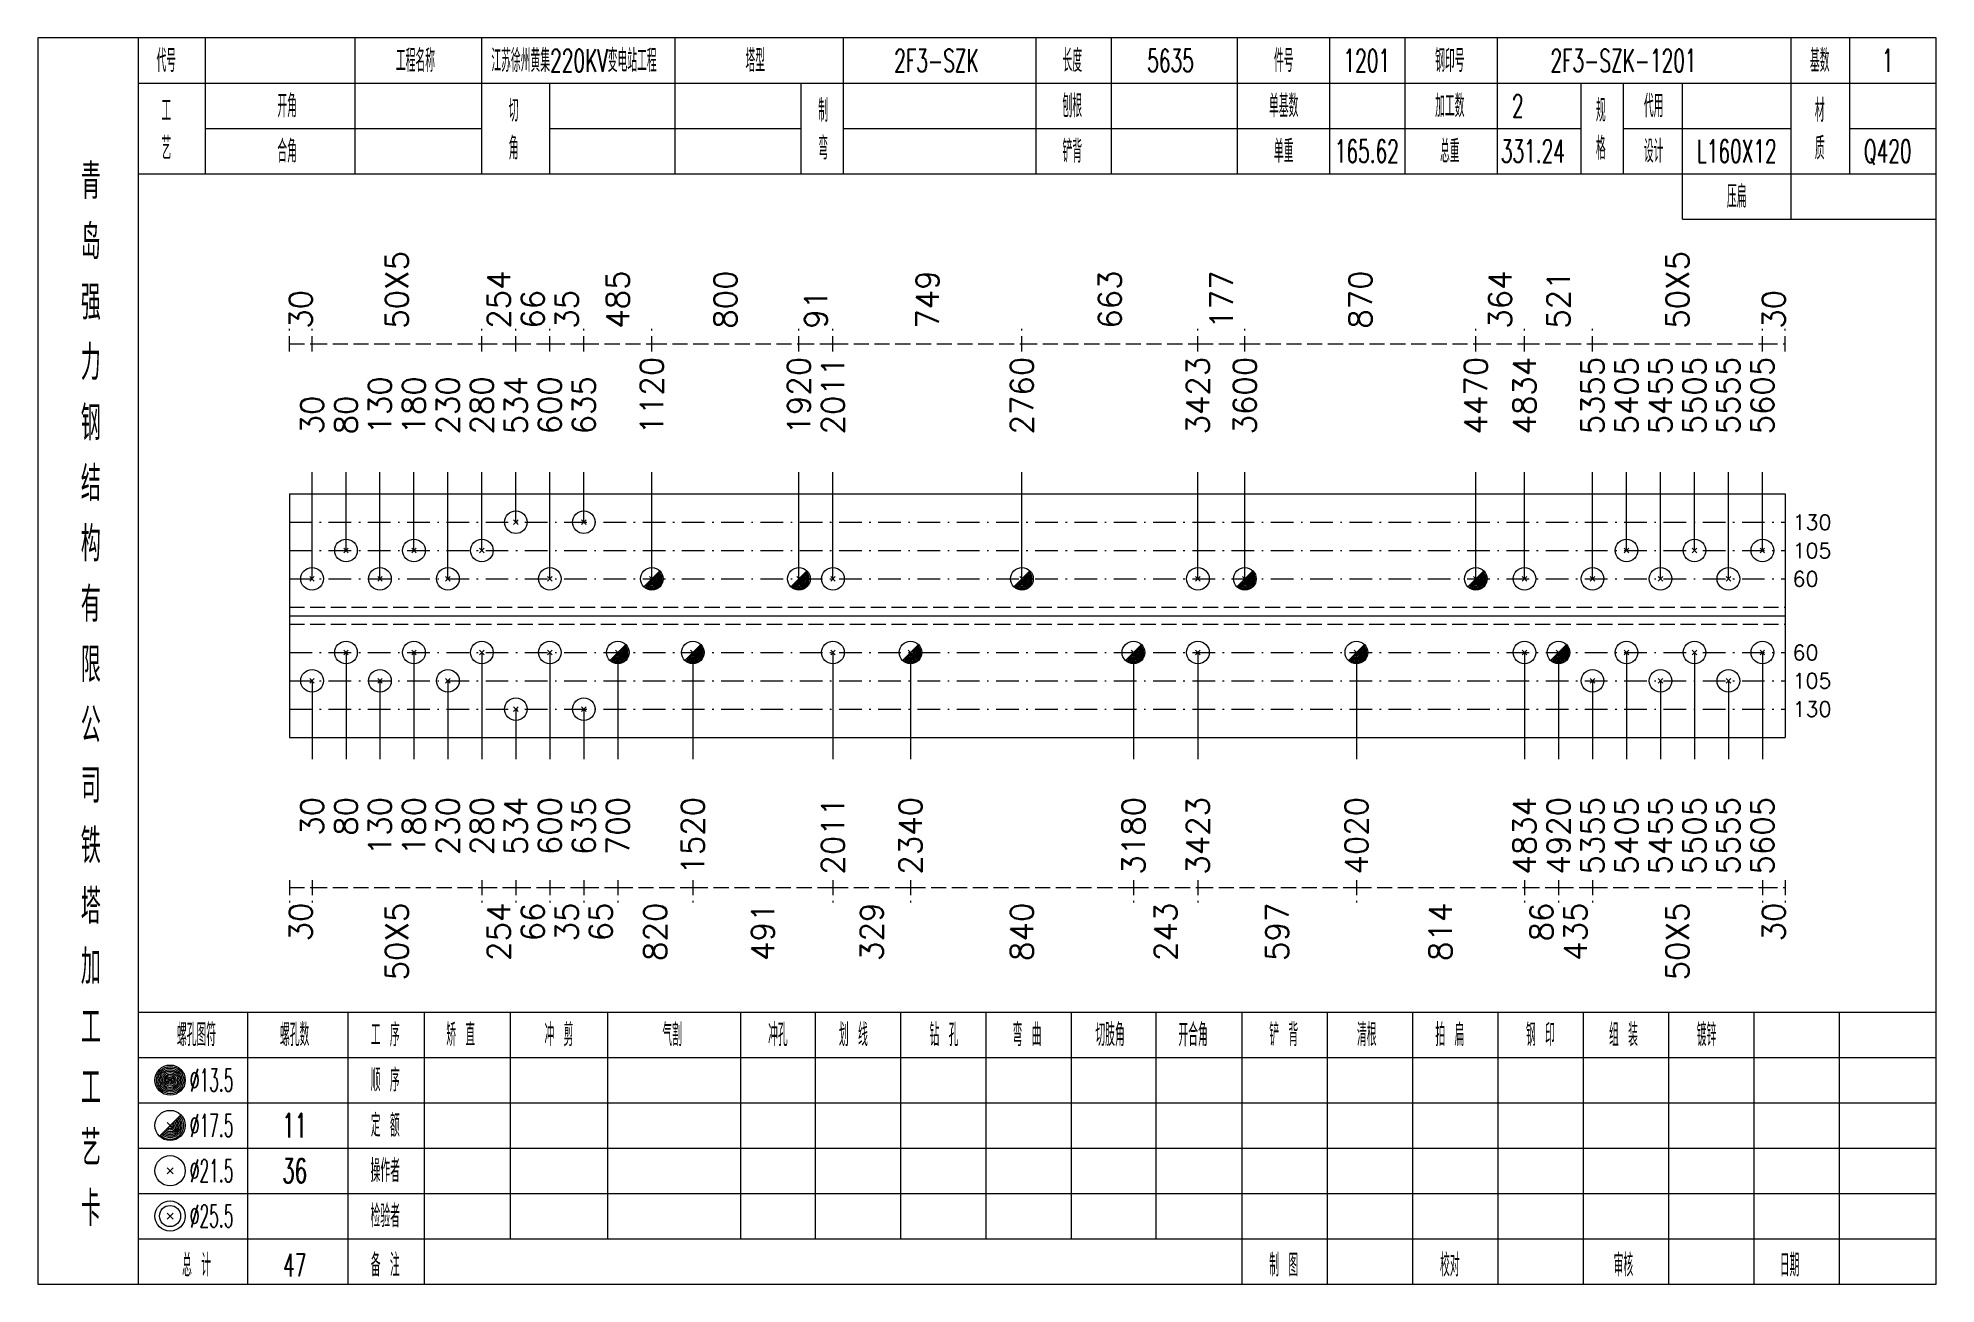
# Model space of a CAD drawing. Extents: x 0 to 4623, y -1159 to 4890.
# Drawn here: x 1557 to 1808.4, y 675 to 840 of the extents above; entities that cross this region are included whole.
import ezdxf
from ezdxf.enums import TextEntityAlignment as Align

# ---------------------------------------------------------------- set-up
doc = ezdxf.new("R2010")
doc.units = 0
doc.header["$MEASUREMENT"] = 0
doc.linetypes.add('一点画线', pattern=[5.2, 3, -1, 0.2, -1])
doc.linetypes.add('虚线', pattern=[2.75, 2, -0.75])
doc.layers.get('0').update_dxf_attribs({"linetype": 'CONTINUOUS', "lineweight": 25})
for name, color, linetype, lineweight in [('1', 7, 'CONTINUOUS', 25), ('4', 7, 'CONTINUOUS', 25), ('5', 7, 'CONTINUOUS', 25)]:
    doc.layers.add(name, color=color, linetype=linetype, lineweight=lineweight)
doc.styles.get("Standard").update_dxf_attribs({"font": 'simplex.shx', "width": 0.7, "height": 3, "bigfont": 'gbhzfs.shx'})

msp = doc.modelspace()

# ---------------------------------------------------------------- texts
at = {"color": 8, "linetype": 'Continuous', "lineweight": 9}
for s, p in [('50X5', (1604.55, 801.5)), ('50X5', (1774.15, 801.5)), ('254', (1618.05, 801.5)), ('485', (1633.8, 801.5)), ('800', (1648.049, 801.5)), ('749', (1674.813, 801.5)), ('663', (1698.983, 801.5)), ('177', (1713.748, 801.5)), ('870', (1732.152, 801.5)), ('364', (1750.672, 801.5)), ('521', (1758.4, 801.5)), ('30', (1591.8, 801.5)), ('66', (1622.55, 801.5)), ('35', (1627.05, 801.5)), ('91', (1660.048, 801.5)), ('30', (1786.9, 801.5))]:
    msp.add_text(s, height=3, rotation=90, dxfattribs=at).set_placement(p, align=Align.MIDDLE_LEFT)
at = {"color": 7, "linetype": 'Continuous', "lineweight": 13}
for s, p in [('1120', (1638.3, 787.5)), ('1920', (1657.798, 787.5)), ('2760', (1687.329, 787.5)), ('3423', (1710.637, 787.5)), ('3600', (1716.859, 787.5)), ('4470', (1747.444, 787.5)), ('4834', (1753.9, 787.5)), ('5355', (1762.9, 787.5)), ('5405', (1767.4, 787.5)), ('5455', (1771.9, 787.5)), ('5505', (1776.4, 787.5)), ('5555', (1780.9, 787.5)), ('5605', (1785.4, 787.5)), ('130', (1602.3, 787.5)), ('180', (1606.8, 787.5)), ('230', (1611.3, 787.5)), ('280', (1615.8, 787.5)), ('534', (1620.3, 787.5)), ('600', (1624.8, 787.5)), ('635', (1629.3, 787.5)), ('2011', (1662.298, 787.5)), ('30', (1593.3, 787.5)), ('80', (1597.8, 787.5))]:
    msp.add_text(s, height=3, rotation=90, dxfattribs=at).set_placement(p, align=Align.MIDDLE_LEFT)
for s, p in [('130', (1789.4, 775.875)), ('105', (1789.4, 772.125)), ('60', (1789.4, 768.375)), ('60', (1789.4, 758.625)), ('105', (1789.4, 754.875)), ('130', (1789.4, 751.125))]:
    msp.add_text(s, height=2, dxfattribs=at).set_placement(p, align=Align.MIDDLE_LEFT)
at = {"color": 8, "linetype": 'Continuous', "lineweight": 9}
for s, p in [('30', (1591.8, 725.5)), ('50X5', (1604.55, 725.5)), ('254', (1618.05, 725.5)), ('66', (1622.55, 725.5)), ('35', (1627.05, 725.5)), ('65', (1631.55, 725.5)), ('820', (1638.768, 725.5)), ('491', (1653.017, 725.5)), ('329', (1667.431, 725.5)), ('840', (1687.329, 725.5)), ('243', (1706.365, 725.5)), ('597', (1721.13, 725.5)), ('814', (1742.762, 725.5)), ('86', (1756.15, 725.5)), ('435', (1760.65, 725.5)), ('50X5', (1774.15, 725.5)), ('30', (1786.9, 725.5))]:
    msp.add_text(s, height=3, rotation=90, dxfattribs=at).set_placement(p, align=Align.MIDDLE_RIGHT)
at = {"layer": '1', "color": 7, "linetype": 'Continuous', "lineweight": 13}
for s, p in [('534', (1620.3, 739.5)), ('4834', (1753.9, 739.5)), ('30', (1593.3, 739.5)), ('80', (1597.8, 739.5)), ('130', (1602.3, 739.5)), ('180', (1606.8, 739.5)), ('230', (1611.3, 739.5)), ('280', (1615.8, 739.5)), ('600', (1624.8, 739.5)), ('635', (1629.3, 739.5)), ('700', (1633.8, 739.5)), ('1520', (1643.736, 739.5)), ('2011', (1662.298, 739.5)), ('2340', (1672.563, 739.5)), ('3180', (1702.094, 739.5)), ('3423', (1710.637, 739.5)), ('4020', (1731.624, 739.5)), ('4920', (1758.4, 739.5)), ('5355', (1762.9, 739.5)), ('5405', (1767.4, 739.5)), ('5455', (1771.9, 739.5)), ('5505', (1776.4, 739.5)), ('5555', (1780.9, 739.5)), ('5605', (1785.4, 739.5))]:
    msp.add_text(s, height=3, rotation=90, dxfattribs=at).set_placement(p, align=Align.MIDDLE_RIGHT)
at = {"layer": '4', "color": 1, "linetype": 'Continuous', "lineweight": 13}
for s, height, width, p in [('代号', 3, 0.6, (1574, 837)), ('工程名称', 3, 0.6, (1607, 837)), ('江苏徐州黄集220KV变电站工程', 3, 0.6, (1628, 837)), ('塔型', 3, 0.6, (1652, 837)), ('2F3-SZK', 3, 0.6, (1676, 837)), ('长度', 3, 0.6, (1694, 837)), ('5635', 3, 0.6, (1707, 837)), ('件号', 3, 0.6, (1722, 837)), ('1201', 3, 0.6, (1733, 837)), ('钢印号', 3, 0.6, (1744, 837)), ('2F3-SZK-1201', 3, 0.6, (1767, 837)), ('基数', 3, 0.6, (1793, 837)), ('1', 3, 0.6, (1802, 837)), ('开角', 3, 0.6, (1590, 831)), ('制', 3, 0.6, (1661, 830.4)), ('刨根', 3, 0.6, (1694, 831)), ('单基数', 3, 0.6, (1722, 831)), ('加工数', 3, 0.6, (1744, 831)), ('2', 3, 0.6, (1753, 831)), ('规', 3, 0.6, (1764, 830.4)), ('代用', 3, 0.6, (1771, 831)), ('材', 3, 0.6, (1793, 830.4)), ('工', 3, 0.6, (1574, 830.4)), ('切', 3, 0.6, (1620, 830.4)), ('艺', 3, 0.6, (1574, 825.4)), ('角', 3, 0.6, (1620, 825.4)), ('弯', 3, 0.6, (1661, 825.4)), ('格', 3, 0.6, (1764, 825.4)), ('质', 3, 0.6, (1793, 825.4)), ('合角', 3, 0.6, (1590, 825)), ('铲背', 3, 0.6, (1694, 825)), ('单重', 3, 0.6, (1722, 825)), ('165.62', 3, 0.6, (1733, 825)), ('总重', 3, 0.6, (1744, 825)), ('331.24', 3, 0.6, (1755, 825)), ('设计', 3, 0.6, (1771, 825)), ('L160X12', 3, 0.6, (1782, 825)), ('Q420', 3, 0.6, (1802, 825)), ('青', 4.6, 0.8, (1564, 821)), ('压扁', 3, 0.6, (1782, 819)), ('岛', 4.6, 0.8, (1564, 813)), ('强', 4.6, 0.8, (1564, 805)), ('力', 4.6, 0.8, (1564, 797)), ('钢', 4.6, 0.8, (1564, 789)), ('结', 4.6, 0.8, (1564, 781)), ('构', 4.6, 0.8, (1564, 773)), ('有', 4.6, 0.8, (1564, 765)), ('限', 4.6, 0.8, (1564, 757)), ('公', 4.6, 0.8, (1564, 749)), ('司', 4.6, 0.8, (1564, 741)), ('铁', 4.6, 0.8, (1564, 733)), ('塔', 4.6, 0.8, (1564, 725)), ('加', 4.6, 0.8, (1564, 717)), ('工', 4.6, 0.8, (1564, 709)), ('螺孔图符', 3, 0.6, (1578, 708)), ('螺孔数', 3, 0.6, (1591, 708)), ('工 序', 3, 0.6, (1603, 708)), ('矫 直', 3, 0.6, (1613, 708)), ('冲 剪', 3, 0.6, (1626, 708)), ('气割', 3, 0.6, (1641, 708)), ('冲孔', 3, 0.6, (1655, 708)), ('划 线', 3, 0.6, (1665, 708)), ('钻 孔', 3, 0.6, (1677, 708)), ('弯 曲', 3, 0.6, (1688, 708)), ('切肢角', 3, 0.6, (1699, 708)), ('开合角', 3, 0.6, (1710, 708)), ('铲 背', 3, 0.6, (1722, 708)), ('清根', 3, 0.6, (1733, 708)), ('拍 扁', 3, 0.6, (1744, 708)), ('钢 印', 3, 0.6, (1756, 708)), ('组 装', 3, 0.6, (1767, 708)), ('镀锌', 3, 0.6, (1778, 708)), ('工', 4.6, 0.8, (1564, 701)), ('%%C13.5', 3, 0.5, (1580, 702)), ('顺 序', 3, 0.6, (1603, 702)), ('%%C17.5', 3, 0.5, (1580, 696)), ('11', 3.2, 0.6, (1591, 696)), ('定 额', 3, 0.6, (1603, 696)), ('艺', 4.6, 0.8, (1564, 693)), ('%%C21.5', 3, 0.5, (1580, 690)), ('36', 3.2, 0.6, (1591, 690)), ('操作者', 3, 0.6, (1603, 690)), ('卡', 4.6, 0.8, (1564, 685)), ('%%C25.5', 3, 0.5, (1580, 684)), ('检验者', 3, 0.6, (1603, 684)), ('总 计', 3, 0.6, (1578, 677.5)), ('47', 3, 0.6, (1591, 677.5)), ('备 注', 3, 0.6, (1603, 677.5)), ('制 图', 3, 0.6, (1722, 677.5)), ('校对', 3, 0.6, (1744, 677.5)), ('审核', 3, 0.6, (1767, 677.5)), ('日期', 3, 0.6, (1789, 677.5))]:
    msp.add_text(s, height=height, dxfattribs=dict(at, width=width)).set_placement(p, align=Align.MIDDLE_CENTER)

# ---------------------------------------------------------------- blocks, each defined once
blk = doc.blocks.new('孔21.5')
at = {"layer": '5', "color": 7, "linetype": 'Continuous', "lineweight": 13}
for p, q in [((-0.2, -0.2), (0.2, 0.2)), ((-0.2, 0.2), (0.2, -0.2))]:
    blk.add_line(p, q, dxfattribs=at)
blk.add_circle((0, 0), 1, dxfattribs=at)
blk = doc.blocks.new('孔17.5')
at = {"layer": '5', "color": 7, "linetype": 'Continuous', "lineweight": 13}
for p, q in [((-0.707, -0.707), (0.707, 0.707)), ((-0.2, 0.2), (0.2, -0.2))]:
    blk.add_line(p, q, dxfattribs=at)
blk.add_circle((0, 0), 1, dxfattribs=at)
for radius in [0.9, 0.8, 0.7, 0.6, 0.5, 0.4, 0.3, 0.2, 0.1]:
    blk.add_arc((0, 0), radius, 225, 45, dxfattribs=at)

# ---------------------------------------------------------------- linework, layer by layer
at = {"color": 8, "linetype": '虚线', "lineweight": 9}
for p, q in [((1590.3, 798.5), (1590.3, 801.5)), ((1590.3, 799.5), (1593.3, 799.5)), ((1593.3, 798.5), (1593.3, 801.5)), ((1593.3, 798.5), (1593.3, 801.5)), ((1593.3, 799.5), (1615.8, 799.5)), ((1615.8, 798.5), (1615.8, 801.5)), ((1615.8, 798.5), (1615.8, 801.5)), ((1615.8, 799.5), (1620.3, 799.5)), ((1620.3, 798.5), (1620.3, 801.5)), ((1620.3, 798.5), (1620.3, 801.5)), ((1620.3, 799.5), (1624.8, 799.5)), ((1624.8, 798.5), (1624.8, 801.5)), ((1624.8, 798.5), (1624.8, 801.5)), ((1624.8, 799.5), (1629.3, 799.5)), ((1629.3, 798.5), (1629.3, 801.5)), ((1629.3, 798.5), (1629.3, 801.5)), ((1629.3, 799.5), (1638.3, 799.5)), ((1638.3, 798.5), (1638.3, 801.5)), ((1638.3, 798.5), (1638.3, 801.5)), ((1638.3, 799.5), (1657.798, 799.5)), ((1657.798, 798.5), (1657.798, 801.5)), ((1657.798, 798.5), (1657.798, 801.5)), ((1657.798, 799.5), (1662.298, 799.5)), ((1662.298, 798.5), (1662.298, 801.5)), ((1662.298, 798.5), (1662.298, 801.5)), ((1662.298, 799.5), (1687.329, 799.5)), ((1687.329, 798.5), (1687.329, 801.5)), ((1687.329, 798.5), (1687.329, 801.5)), ((1687.329, 799.5), (1710.637, 799.5)), ((1710.637, 798.5), (1710.637, 801.5)), ((1710.637, 798.5), (1710.637, 801.5)), ((1710.637, 799.5), (1716.859, 799.5)), ((1716.859, 798.5), (1716.859, 801.5)), ((1716.859, 798.5), (1716.859, 801.5)), ((1716.859, 799.5), (1747.444, 799.5)), ((1747.444, 798.5), (1747.444, 801.5)), ((1747.444, 798.5), (1747.444, 801.5)), ((1747.444, 799.5), (1753.9, 799.5)), ((1753.9, 798.5), (1753.9, 801.5)), ((1753.9, 798.5), (1753.9, 801.5)), ((1753.9, 799.5), (1762.9, 799.5)), ((1762.9, 798.5), (1762.9, 801.5)), ((1762.9, 798.5), (1762.9, 801.5)), ((1762.9, 799.5), (1785.4, 799.5)), ((1785.4, 798.5), (1785.4, 801.5)), ((1785.4, 798.5), (1785.4, 801.5)), ((1785.4, 799.5), (1788.4, 799.5)), ((1788.4, 798.5), (1788.4, 801.5)), ((1590.3, 728.5), (1590.3, 725.5)), ((1590.3, 727.5), (1593.3, 727.5)), ((1593.3, 728.5), (1593.3, 725.5)), ((1593.3, 728.5), (1593.3, 725.5)), ((1593.3, 727.5), (1615.8, 727.5)), ((1615.8, 728.5), (1615.8, 725.5)), ((1615.8, 728.5), (1615.8, 725.5)), ((1615.8, 727.5), (1620.3, 727.5)), ((1620.3, 728.5), (1620.3, 725.5)), ((1620.3, 728.5), (1620.3, 725.5)), ((1620.3, 727.5), (1624.8, 727.5)), ((1624.8, 728.5), (1624.8, 725.5)), ((1624.8, 728.5), (1624.8, 725.5)), ((1624.8, 727.5), (1629.3, 727.5)), ((1629.3, 728.5), (1629.3, 725.5)), ((1629.3, 728.5), (1629.3, 725.5)), ((1629.3, 727.5), (1633.8, 727.5)), ((1633.8, 728.5), (1633.8, 725.5)), ((1633.8, 728.5), (1633.8, 725.5)), ((1633.8, 727.5), (1643.736, 727.5)), ((1643.736, 728.5), (1643.736, 725.5)), ((1643.736, 728.5), (1643.736, 725.5)), ((1643.736, 727.5), (1662.298, 727.5)), ((1662.298, 728.5), (1662.298, 725.5)), ((1662.298, 728.5), (1662.298, 725.5)), ((1662.298, 727.5), (1672.563, 727.5)), ((1672.563, 728.5), (1672.563, 725.5)), ((1672.563, 728.5), (1672.563, 725.5)), ((1672.563, 727.5), (1702.094, 727.5)), ((1702.094, 728.5), (1702.094, 725.5)), ((1702.094, 728.5), (1702.094, 725.5)), ((1702.094, 727.5), (1710.637, 727.5)), ((1710.637, 728.5), (1710.637, 725.5)), ((1710.637, 728.5), (1710.637, 725.5)), ((1710.637, 727.5), (1731.624, 727.5)), ((1731.624, 728.5), (1731.624, 725.5)), ((1731.624, 728.5), (1731.624, 725.5)), ((1731.624, 727.5), (1753.9, 727.5)), ((1753.9, 728.5), (1753.9, 725.5)), ((1753.9, 728.5), (1753.9, 725.5)), ((1753.9, 727.5), (1758.4, 727.5)), ((1758.4, 728.5), (1758.4, 725.5)), ((1758.4, 728.5), (1758.4, 725.5)), ((1758.4, 727.5), (1762.9, 727.5)), ((1762.9, 728.5), (1762.9, 725.5)), ((1762.9, 728.5), (1762.9, 725.5)), ((1762.9, 727.5), (1785.4, 727.5)), ((1785.4, 728.5), (1785.4, 725.5)), ((1785.4, 728.5), (1785.4, 725.5)), ((1785.4, 727.5), (1788.4, 727.5)), ((1788.4, 728.5), (1788.4, 725.5))]:
    msp.add_line(p, q, dxfattribs=at)
at = {"color": 7, "linetype": 'Continuous', "lineweight": 13}
for p, q in [((1593.3, 768.375), (1593.3, 782.5)), ((1597.8, 772.125), (1597.8, 782.5)), ((1602.3, 768.375), (1602.3, 782.5)), ((1606.8, 772.125), (1606.8, 782.5)), ((1611.3, 768.375), (1611.3, 782.5)), ((1615.8, 772.125), (1615.8, 782.5)), ((1620.3, 775.875), (1620.3, 782.5)), ((1624.8, 768.375), (1624.8, 782.5)), ((1629.3, 775.875), (1629.3, 782.5)), ((1638.3, 768.375), (1638.3, 782.5)), ((1657.798, 768.375), (1657.798, 782.5)), ((1662.298, 768.375), (1662.298, 782.5)), ((1687.329, 768.375), (1687.329, 782.5)), ((1710.637, 768.375), (1710.637, 782.5)), ((1716.859, 768.375), (1716.859, 782.5)), ((1747.444, 768.375), (1747.444, 782.5)), ((1753.9, 768.375), (1753.9, 782.5)), ((1762.9, 768.375), (1762.9, 782.5)), ((1767.4, 772.125), (1767.4, 782.5)), ((1771.9, 768.375), (1771.9, 782.5)), ((1776.4, 772.125), (1776.4, 782.5)), ((1780.9, 768.375), (1780.9, 782.5)), ((1785.4, 772.125), (1785.4, 782.5)), ((1597.8, 758.625), (1597.8, 744.5)), ((1606.8, 758.625), (1606.8, 744.5)), ((1615.8, 758.625), (1615.8, 744.5)), ((1624.8, 758.625), (1624.8, 744.5)), ((1633.8, 758.625), (1633.8, 744.5)), ((1643.736, 758.625), (1643.736, 744.5)), ((1662.298, 758.625), (1662.298, 744.5)), ((1672.563, 758.625), (1672.563, 744.5)), ((1702.094, 758.625), (1702.094, 744.5)), ((1710.637, 758.625), (1710.637, 744.5)), ((1731.624, 758.625), (1731.624, 744.5)), ((1753.9, 758.625), (1753.9, 744.5)), ((1758.4, 758.625), (1758.4, 744.5)), ((1767.4, 758.625), (1767.4, 744.5)), ((1776.4, 758.625), (1776.4, 744.5)), ((1785.4, 758.625), (1785.4, 744.5)), ((1593.3, 754.875), (1593.3, 744.5)), ((1602.3, 754.875), (1602.3, 744.5)), ((1611.3, 754.875), (1611.3, 744.5)), ((1762.9, 754.875), (1762.9, 744.5)), ((1771.9, 754.875), (1771.9, 744.5)), ((1780.9, 754.875), (1780.9, 744.5)), ((1620.3, 751.125), (1620.3, 744.5)), ((1629.3, 751.125), (1629.3, 744.5))]:
    msp.add_line(p, q, dxfattribs=at)
at = {"color": 7, "linetype": 'Continuous', "lineweight": 18}
for p, q in [((1590.3, 779.625), (1590.3, 747.375)), ((1590.3, 779.625), (1788.4, 779.625)), ((1788.4, 779.625), (1788.4, 747.375)), ((1590.3, 763.5), (1788.4, 763.5))]:
    msp.add_line(p, q, dxfattribs=at)
at = {"color": 3, "linetype": '一点画线', "lineweight": 13}
for p, q in [((1590.3, 775.875), (1788.4, 775.875)), ((1590.3, 772.125), (1788.4, 772.125)), ((1590.3, 768.375), (1788.4, 768.375)), ((1590.3, 758.625), (1788.4, 758.625)), ((1590.3, 754.875), (1788.4, 754.875)), ((1590.3, 751.125), (1788.4, 751.125))]:
    msp.add_line(p, q, dxfattribs=at)
at = {"color": 1, "linetype": '虚线', "lineweight": 18}
for p, q in [((1590.3, 764.625), (1788.4, 764.625)), ((1590.3, 762.375), (1788.4, 762.375))]:
    msp.add_line(p, q, dxfattribs=at)
at = {"layer": '1', "color": 7, "linetype": 'Continuous', "lineweight": 18}
msp.add_line((1590.3, 747.375), (1788.4, 747.375), dxfattribs=at)
at = {"layer": '4', "color": 1, "linetype": 'Continuous', "lineweight": 18}
for p, q in [((1570.3, 675), (1570.3, 840)), ((1579.2, 822), (1579.2, 840)), ((1599, 822), (1599, 840)), ((1615.8, 822), (1615.8, 840)), ((1641.4, 822), (1641.4, 840)), ((1663.7, 822), (1663.7, 840)), ((1689.2, 822), (1689.2, 840)), ((1699.2, 822), (1699.2, 840)), ((1715.9, 822), (1715.9, 840)), ((1728.1, 822), (1728.1, 840)), ((1738.1, 822), (1738.1, 840)), ((1750.3, 822), (1750.3, 840)), ((1789.2, 816), (1789.2, 840)), ((1797, 822), (1797, 840)), ((1570.3, 834), (1808.4, 834)), ((1624.8, 822), (1624.8, 834)), ((1658.1, 822), (1658.1, 834)), ((1761.4, 822), (1761.4, 834)), ((1767, 822), (1767, 834)), ((1774.8, 816), (1774.8, 834)), ((1579.2, 828), (1615.8, 828)), ((1624.8, 828), (1658.1, 828)), ((1663.7, 828), (1761.4, 828)), ((1767, 828), (1789.2, 828)), ((1797, 828), (1808.4, 828)), ((1570.3, 822), (1808.4, 822)), ((1774.8, 816), (1808.4, 816)), ((1570.3, 711), (1808.4, 711)), ((1584.8, 675), (1584.8, 711)), ((1598.1, 675), (1598.1, 711)), ((1608.2, 675), (1608.2, 711)), ((1619.6, 681), (1619.6, 711)), ((1632.5, 681), (1632.5, 711)), ((1650.1, 681), (1650.1, 711)), ((1660, 681), (1660, 711)), ((1671.3, 681), (1671.3, 711)), ((1682.6, 681), (1682.6, 711)), ((1693.9, 681), (1693.9, 711)), ((1705.1, 681), (1705.1, 711)), ((1716.5, 681), (1716.5, 711)), ((1727.8, 681), (1727.8, 711)), ((1739.1, 681), (1739.1, 711)), ((1750.4, 681), (1750.4, 711)), ((1761.7, 681), (1761.7, 711)), ((1773, 681), (1773, 711)), ((1784.3, 681), (1784.3, 711)), ((1795.6, 681), (1795.6, 711)), ((1570.3, 705), (1808.4, 705)), ((1570.3, 699), (1808.4, 699)), ((1570.3, 693), (1808.4, 693)), ((1570.3, 687), (1808.4, 687)), ((1570.3, 681), (1808.4, 681)), ((1716.5, 675), (1716.5, 681)), ((1727.8, 675), (1727.8, 681)), ((1739.1, 675), (1739.1, 681)), ((1750.4, 675), (1750.4, 681)), ((1761.7, 675), (1761.7, 681)), ((1773, 675), (1773, 681)), ((1784.3, 675), (1784.3, 681)), ((1795.6, 675), (1795.6, 681))]:
    msp.add_line(p, q, dxfattribs=at)
at = {"layer": '4', "color": 7, "linetype": 'Continuous', "lineweight": 13}
for p, q in [((1574.3, 701.8), (1574.7, 702.2)), ((1574.7, 701.8), (1574.3, 702.2)), ((1573.086, 694.586), (1575.914, 697.414)), ((1574.1, 696.4), (1574.9, 695.6)), ((1574.1, 689.6), (1574.9, 690.4)), ((1574.1, 690.4), (1574.9, 689.6)), ((1574.1, 683.6), (1574.9, 684.4)), ((1574.1, 684.4), (1574.9, 683.6))]:
    msp.add_line(p, q, dxfattribs=at)
at = {"layer": '4', "color": 1, "linetype": 'Continuous', "lineweight": 18}
msp.add_lwpolyline([(1557, 840), (1557, 675), (1808.4, 675), (1808.4, 840)], close=True, dxfattribs=at)
at = {"layer": '4', "color": 7, "linetype": 'Continuous', "lineweight": 13}
for centre, radius in [((1574.5, 702), 2), ((1574.5, 702), 1.8), ((1574.5, 702), 1.6), ((1574.5, 702), 1.4), ((1574.5, 702), 1.2), ((1574.5, 702), 1), ((1574.5, 702), 0.8), ((1574.5, 702), 0.6), ((1574.5, 702), 0.4), ((1574.5, 702), 0.2), ((1574.5, 696), 2), ((1574.5, 690), 2), ((1574.5, 684), 2), ((1574.5, 684), 1.4)]:
    msp.add_circle(centre, radius, dxfattribs=at)
for radius in [1.8, 1.6, 1.4, 1.2, 1, 0.8, 0.6, 0.4, 0.2]:
    msp.add_arc((1574.5, 696), radius, 225, 45, dxfattribs=at)

# ---------------------------------------------------------------- block references
at = {"color": 7, "linetype": 'Continuous', "lineweight": 13, "xscale": 1.5, "yscale": 1.5, "zscale": 1.5}
for name, p in [('孔21.5', (1620.3, 775.875)), ('孔21.5', (1629.3, 775.875)), ('孔21.5', (1597.8, 772.125)), ('孔21.5', (1606.8, 772.125)), ('孔21.5', (1615.8, 772.125)), ('孔21.5', (1767.4, 772.125)), ('孔21.5', (1776.4, 772.125)), ('孔21.5', (1785.4, 772.125)), ('孔21.5', (1593.3, 768.375)), ('孔21.5', (1602.3, 768.375)), ('孔21.5', (1611.3, 768.375)), ('孔21.5', (1624.8, 768.375)), ('孔17.5', (1638.3, 768.375)), ('孔17.5', (1657.798, 768.375)), ('孔21.5', (1662.298, 768.375)), ('孔17.5', (1687.329, 768.375)), ('孔21.5', (1710.637, 768.375)), ('孔17.5', (1716.859, 768.375)), ('孔17.5', (1747.444, 768.375)), ('孔21.5', (1753.9, 768.375)), ('孔21.5', (1762.9, 768.375)), ('孔21.5', (1771.9, 768.375)), ('孔21.5', (1780.9, 768.375))]:
    msp.add_blockref(name, p, dxfattribs=at)
at = {"layer": '1', "color": 7, "linetype": 'Continuous', "lineweight": 13, "xscale": 1.5, "yscale": 1.5, "zscale": 1.5}
for name, p in [('孔21.5', (1597.8, 758.625)), ('孔21.5', (1606.8, 758.625)), ('孔21.5', (1615.8, 758.625)), ('孔21.5', (1624.8, 758.625)), ('孔17.5', (1633.8, 758.625)), ('孔17.5', (1643.736, 758.625)), ('孔21.5', (1662.298, 758.625)), ('孔17.5', (1672.563, 758.625)), ('孔17.5', (1702.094, 758.625)), ('孔21.5', (1710.637, 758.625)), ('孔17.5', (1731.624, 758.625)), ('孔21.5', (1753.9, 758.625)), ('孔17.5', (1758.4, 758.625)), ('孔21.5', (1767.4, 758.625)), ('孔21.5', (1776.4, 758.625)), ('孔21.5', (1785.4, 758.625)), ('孔21.5', (1593.3, 754.875)), ('孔21.5', (1602.3, 754.875)), ('孔21.5', (1611.3, 754.875)), ('孔21.5', (1762.9, 754.875)), ('孔21.5', (1771.9, 754.875)), ('孔21.5', (1780.9, 754.875)), ('孔21.5', (1620.3, 751.125)), ('孔21.5', (1629.3, 751.125))]:
    msp.add_blockref(name, p, dxfattribs=at)

msp.set_redraw_order([(e.dxf.handle, doc.entitydb.next_handle()) for e in msp.query("TEXT MTEXT ATTDEF DIMENSION ARC_DIMENSION")])  # texts and dimensions are drawn at this point

doc.saveas('drawing.dxf')
